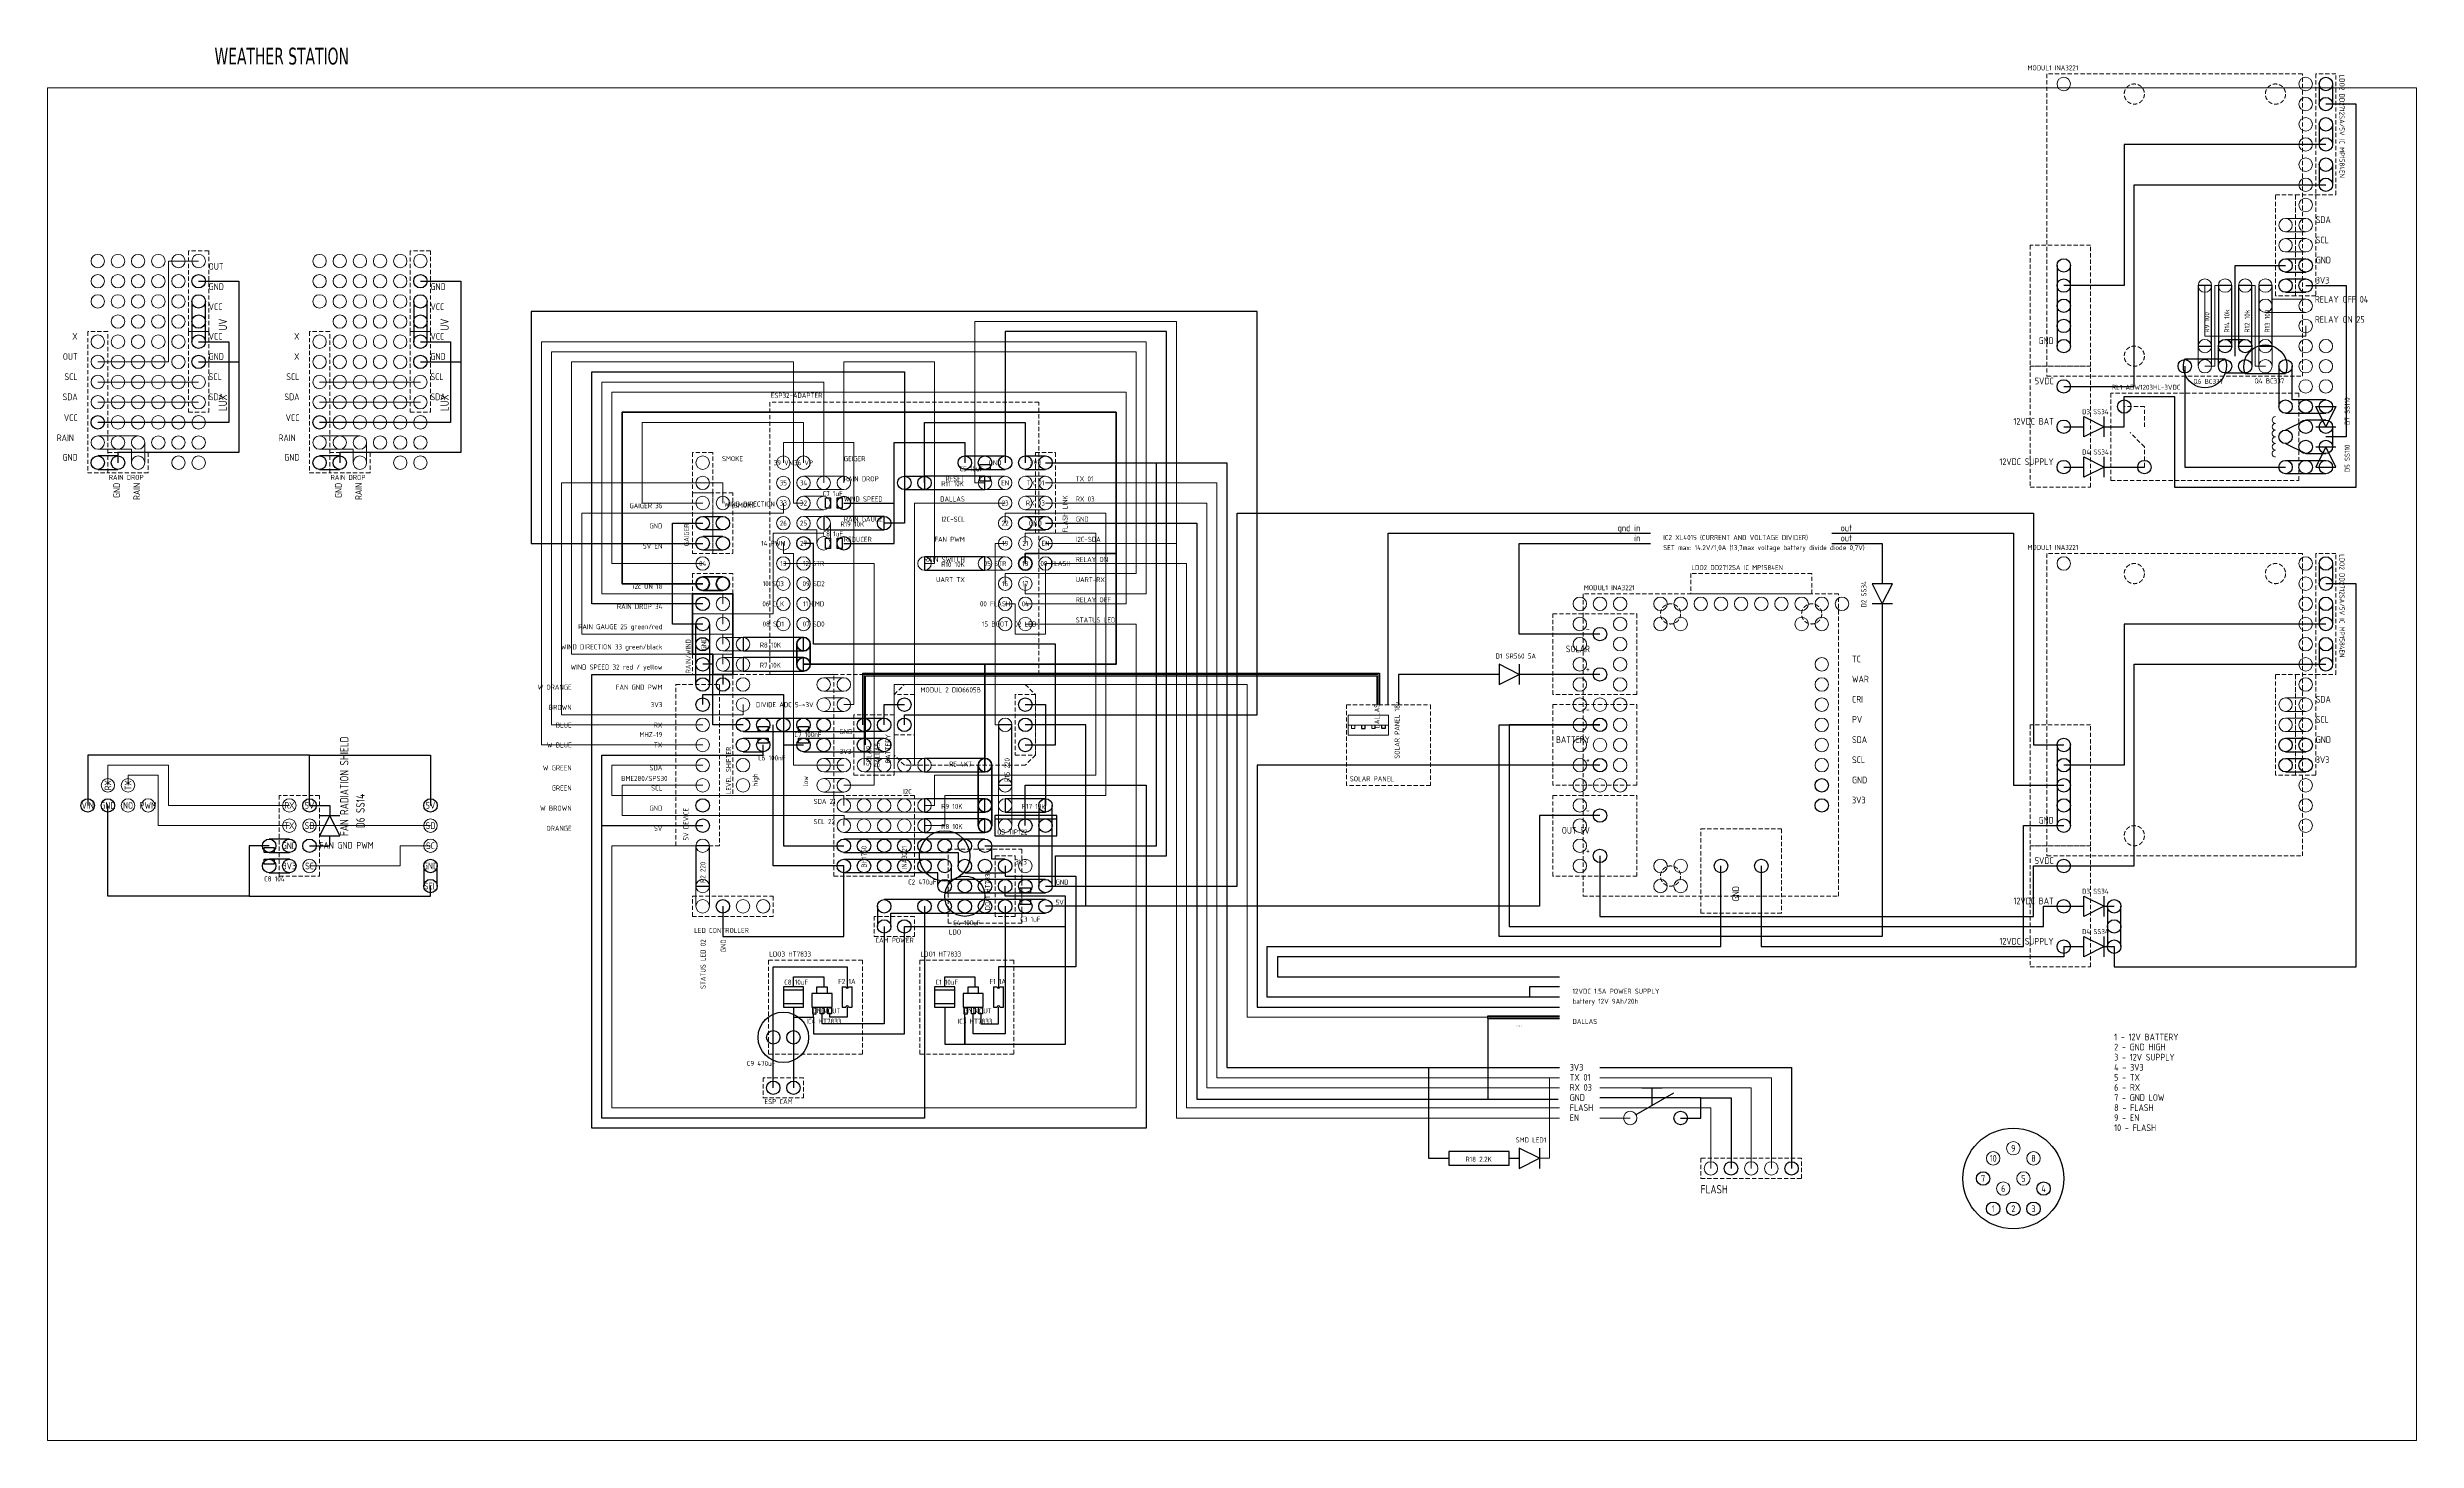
# Model space of a CAD drawing. Header units: millimetres. Extents: x -112500 to 1195770, y -1687628 to -92707.
# Drawn here: x -112500 to 240000, y -300000 to -92707 of the extents above.
import ezdxf
from ezdxf.enums import TextEntityAlignment as Align

# ---------------------------------------------------------------- set-up
doc = ezdxf.new("R2010")
doc.units = ezdxf.units.MM
doc.header["$LTSCALE"] = 10
doc.linetypes.add('HIDDEN', pattern=[9.525, 6.35, -3.175])
doc.layers.get('0').update_dxf_attribs({"color": 247, "lineweight": 13})
for name, color, linetype, lineweight in [('01_Popis', 7, 'Continuous', 13), ('01_Popis-čísla miestností', 210, 'Continuous', 13), ('01_Styk so vzduchom', 12, 'Continuous', 30), ('03_Styk so vzduchom', 1, 'Continuous', 50)]:
    doc.layers.add(name, color=color, linetype=linetype, lineweight=lineweight)
doc.styles.add('Nadpisy', font='tahoma.ttf', dxfattribs={"width": 0.7, "height": 5})
doc.styles.get("Standard").update_dxf_attribs({"font": 'isocp.shx', "width": 0.9, "height": 2.5})

# ---------------------------------------------------------------- blocks, each defined once
blk = doc.blocks.new('A$C47f3da59')
at = {"layer": '01_Styk so vzduchom', "color": 6}
for points in [[(750, 1250), (750, 500), (-750, 500), (-750, 1250)], [(750, -500), (750, -1250), (-750, -1250), (-750, -500)]]:
    blk.add_lwpolyline(points, close=True, dxfattribs=at)
blk = doc.blocks.new('A$Cc3e0512e')
at = {"color": 6, "flags": 128}
blk.add_lwpolyline([(-3000, -1114), (3000, -1114)], dxfattribs=at)
at = {"color": 6}
blk.add_arc((0, 0), 3200, 339.63587, 200.36413, dxfattribs=at)

msp = doc.modelspace()

# ---------------------------------------------------------------- linework, layer by layer
at = {"color": 251, "linetype": 'HIDDEN', "ltscale": 10}
for points in [[(185000, -141650), (223000, -141650), (223000, -96650), (185000, -96650)], [(219000, -129650), (219000, -114650), (222000, -114650), (222000, -129650)], [(222000, -129650), (222000, -114650), (225000, -114650), (225000, -129650)], [(-91500, -135000), (-88500, -135000), (-88500, -123000), (-91500, -123000)], [(-58500, -135000), (-55500, -135000), (-55500, -123000), (-58500, -123000)], [(182500, -140150), (191500, -140150), (191500, -122150), (182500, -122150)], [(-106500, -156000), (-103500, -156000), (-103500, -135000), (-106500, -135000)], [(-91500, -147000), (-88500, -147000), (-88500, -135000), (-91500, -135000)], [(-73500, -156000), (-70500, -156000), (-70500, -135000), (-73500, -135000)], [(-58500, -147000), (-55500, -147000), (-55500, -135000), (-58500, -135000)], [(182500, -158150), (191500, -158150), (191500, -140150), (182500, -140150)], [(194500, -157150), (222500, -157150), (222500, -144150), (194500, -144150)], [(35000, -145500), (-5000, -145500), (-5000, -186000), (35000, -186000)], [(-103500, -156000), (-103500, -153000), (-97500, -153000), (-97500, -156000)], [(-70500, -156000), (-70500, -153000), (-64500, -153000), (-64500, -156000)], [(-13500, -153000), (-16500, -153000), (-16500, -159000), (-13500, -159000)], [(34500, -153000), (37500, -153000), (37500, -165000), (34500, -165000)], [(-13500, -159000), (-16500, -159000), (-16500, -168000), (-13500, -168000)], [(-10500, -159000), (-13500, -159000), (-13500, -168000), (-10500, -168000)], [(185000, -213000), (223000, -213000), (223000, -168000), (185000, -168000)], [(-10500, -171000), (-16500, -171000), (-16500, -174000), (-10500, -174000)], [(-10500, -174000), (-16500, -174000), (-16500, -177000), (-10500, -177000)], [(116000, -219000), (154000, -219000), (154000, -174000), (116000, -174000)], [(-10500, -177000), (-16500, -177000), (-16500, -180000), (-10500, -180000)], [(111500, -177000), (124000, -177000), (124000, -189000), (111500, -189000)], [(-10500, -180000), (-16500, -180000), (-16500, -183000), (-10500, -183000)], [(-10500, -183000), (-16500, -183000), (-16500, -186000), (-10500, -186000)], [(4500, -186000), (-10500, -186000), (-10500, -204000), (4500, -204000)], [(219000, -201000), (219000, -186000), (222000, -186000), (222000, -201000)], [(222000, -201000), (222000, -186000), (225000, -186000), (225000, -201000)], [(-19000, -187500), (-12500, -187500), (-12500, -211500), (-19000, -211500)], [(15000, -187500), (33000, -187500), (34500, -189000), (34500, -198000), (33000, -199500), (15000, -199500), (13500, -198000), (13500, -189000)], [(13500, -195000), (16500, -195000), (16500, -189000), (13500, -189000)], [(31500, -198000), (34500, -198000), (34500, -189000), (31500, -189000)], [(7500, -201000), (10500, -201000), (10500, -192000), (7500, -192000)], [(10500, -201000), (13500, -201000), (13500, -192000), (10500, -192000)], [(80792, -190550), (93292, -190550), (93292, -202550), (80792, -202550)], [(111500, -190500), (124000, -190500), (124000, -202500), (111500, -202500)], [(182500, -211500), (191500, -211500), (191500, -193500), (182500, -193500)], [(-78000, -204000), (-78000, -216000), (-72000, -216000), (-72000, -204000)], [(16500, -204000), (4500, -204000), (4500, -216000), (16500, -216000)], [(111500, -204000), (124000, -204000), (124000, -216000), (111500, -216000)], [(133500, -221500), (133500, -209000), (145500, -209000), (145500, -221500)], [(182500, -229500), (191500, -229500), (191500, -211500), (182500, -211500)], [(21500, -212000), (32500, -212000), (32500, -223000), (21500, -223000)], [(28500, -213000), (31500, -213000), (31500, -222000), (28500, -222000)], [(-4500, -219000), (-4500, -222000), (-16500, -222000), (-16500, -219000)], [(16500, -222000), (10500, -222000), (10500, -225000), (16500, -225000)], [(-5203, -228501), (8797, -228501), (8797, -242501), (-5203, -242501)], [(17297, -228501), (31297, -228501), (31297, -242501), (17297, -242501)], [(0, -246000), (-6000, -246000), (-6000, -249000), (0, -249000)], [(148500, -258000), (133500, -258000), (133500, -261000), (148500, -261000)]]:
    msp.add_lwpolyline(points, close=True, dxfattribs=at)
for points in [[(228000, -96650), (225000, -96650), (225000, -114650), (228000, -114650), (228000, -96650)], [(199500, -149150), (199500, -146150), (196500, -146150)], [(199500, -155150), (199500, -152150), (197379, -150029)], [(228000, -168000), (225000, -168000), (225000, -186000), (228000, -186000), (228000, -168000)], [(132000, -171000), (132000, -174000), (150000, -174000), (150000, -171000), (132000, -171000)]]:
    msp.add_lwpolyline(points, dxfattribs=at)
at = {"color": 91, "flags": 128}
for points in [[(220500, -118150), (223500, -118150)], [(220500, -120150), (223500, -120150)], [(-105000, -145500), (-90000, -145500)], [(-72000, -145500), (-57000, -145500)], [(33000, -166500), (33000, -165000), (43500, -165000), (43500, -201000), (19500, -201000), (19500, -205500), (18000, -205500)], [(220500, -189500), (223500, -189500)], [(220500, -191500), (223500, -191500)], [(-15000, -199500), (-28500, -199500), (-28500, -204000), (6000, -204000), (6000, -205500)], [(6000, -204500), (18000, -204500)], [(6000, -206500), (18000, -206500)], [(-73500, -208500), (-55500, -208500)]]:
    msp.add_lwpolyline(points, dxfattribs=at)
at = {"color": 84, "flags": 128}
for points in [[(220500, -121150), (223500, -121150)], [(220500, -123150), (223500, -123150)], [(-105000, -142500), (-90000, -142500)], [(-72000, -142500), (-57000, -142500)], [(-15000, -160500), (-24000, -160500), (-24000, -148500), (0, -148500), (0, -154500)], [(30000, -163500), (30000, -162000), (45000, -162000), (45000, -204000), (21000, -204000), (21000, -208500), (18000, -208500)], [(220500, -192500), (223500, -192500)], [(220500, -194500), (223500, -194500)], [(6000, -208500), (6068, -207002), (-27000, -207000), (-27000, -202500), (-15000, -202500)], [(6000, -207500), (18000, -207500)], [(-73500, -214500), (-60000, -214500), (-60000, -211500), (-55500, -211500)], [(6000, -209500), (18000, -209500)]]:
    msp.add_lwpolyline(points, dxfattribs=at)
at = {"color": 151, "flags": 128}
msp.add_lwpolyline([(-90000, -124500), (-94500, -124500), (-94500, -139500), (-105000, -139500)], dxfattribs=at)
at = {"color": 175, "flags": 128}
for points in [[(214500, -128150), (216000, -128150), (216000, -140150), (217500, -140150)], [(216500, -128150), (216500, -131150)], [(223500, -130150), (218500, -130150), (218500, -128150)], [(217500, -132150), (223500, -132150)], [(216500, -140150), (216500, -137150)], [(218500, -137150), (218500, -140150)], [(33000, -175500), (48000, -175500), (48000, -144000), (-28500, -144000), (-28500, -169500), (-15000, -169500)], [(3000, -186500), (6000, -186500)], [(3000, -188500), (6000, -188500)]]:
    msp.add_lwpolyline(points, dxfattribs=at)
at = {"color": 9, "flags": 128}
for points in [[(27000, -157500), (25500, -157500), (25500, -133500), (55500, -133500), (55500, -166500), (36000, -166500)], [(30000, -156500), (27000, -156500)], [(27000, -158500), (30000, -158500)], [(55500, -166500), (55500, -252000), (112500, -252000)], [(118500, -252000), (123000, -252000)]]:
    msp.add_lwpolyline(points, dxfattribs=at)
at = {"color": 140, "flags": 128}
for points in [[(33000, -172500), (33000, -174000), (51000, -174000), (51000, -136500), (-39000, -136500), (-39000, -196500), (-15000, -196500)], [(-3000, -166500), (-3000, -168000), (-1500, -168000), (-1500, -199500), (6000, -199500)], [(3000, -198500), (6000, -198500)], [(3000, -200500), (6000, -200500)], [(-76500, -208500), (-96000, -208500), (-96000, -201000), (-100500, -201000), (-100500, -202500)]]:
    msp.add_lwpolyline(points, dxfattribs=at)
at = {"color": 152, "flags": 128}
for points in [[(30000, -172500), (30000, -171000), (49500, -171000), (49500, -138000), (-37500, -138000), (-37500, -193500), (-15000, -193500)], [(-3000, -169500), (10500, -169500), (10500, -202500), (6000, -202500)], [(-76500, -205500), (-94500, -205500), (-94500, -199500), (-103500, -199500), (-103500, -202500)], [(3000, -201500), (6000, -201500)], [(3000, -203500), (6000, -203500)]]:
    msp.add_lwpolyline(points, dxfattribs=at)
at = {"color": 11, "flags": 128}
for points in [[(0, -160500), (-1500, -160500), (-1500, -139500), (-34500, -139500), (-34500, -183000), (-12000, -183000), (-12000, -184500)], [(0, -159500), (3000, -159500)], [(0, -161500), (3000, -161500)], [(-12000, -183500), (-9000, -183500)], [(-12000, -185500), (-9000, -185500)]]:
    msp.add_lwpolyline(points, dxfattribs=at)
at = {"color": 23, "flags": 128}
for points in [[(6000, -157500), (6000, -139500), (19500, -139500), (19500, -169500), (18000, -169500)], [(3000, -157500), (3000, -142500), (-30000, -142500), (-30000, -174000), (-12000, -174000), (-12000, -175500)], [(-99000, -150500), (-105000, -150500)], [(-98000, -154500), (-98000, -151500)], [(-66000, -150500), (-72000, -150500)], [(-65000, -154500), (-65000, -151500)], [(-105000, -152500), (-100000, -152500), (-100000, -154500)], [(-72000, -152500), (-67000, -152500), (-67000, -154500)], [(0, -156500), (6000, -156500)], [(6000, -158500), (0, -158500)]]:
    msp.add_lwpolyline(points, dxfattribs=at)
at = {"color": 132, "flags": 128}
for points in [[(6000, -190500), (7500, -190500), (7500, -151500), (-3000, -151500), (-3000, -154500)], [(-12000, -160500), (-12000, -157500), (-36000, -157500), (-36000, -192000), (-9000, -192000), (-9000, -190500)], [(3000, -189500), (6000, -189500)], [(3000, -191500), (6000, -191500)]]:
    msp.add_lwpolyline(points, dxfattribs=at)
at = {"color": 30, "flags": 128}
for points in [[(33000, -156500), (36000, -156500)], [(33000, -158500), (36000, -158500)], [(36000, -157500), (61500, -157500), (61500, -246000), (112500, -246000)], [(109500, -258000), (111000, -258000), (111000, -246000)], [(118500, -246000), (144000, -246000), (144000, -259500)]]:
    msp.add_lwpolyline(points, dxfattribs=at)
at = {"color": 34, "flags": 128}
for points in [[(-3000, -160500), (-3000, -162000), (-33000, -162000), (-33000, -180000), (-12000, -180000), (-12000, -181500)], [(-12000, -180500), (-9000, -180500)], [(-12000, -182500), (-9000, -182500)]]:
    msp.add_lwpolyline(points, dxfattribs=at)
at = {"color": 31, "flags": 128}
for points in [[(30000, -160500), (16500, -160500), (16500, -199500)], [(9000, -199500), (9000, -186000), (85500, -186000), (85500, -190500)], [(13500, -199500), (13500, -187500), (66000, -187500), (66000, -237000), (112500, -237000)], [(84542, -193550), (84542, -194050), (85042, -194050), (85042, -193550)], [(18000, -198500), (9000, -198500)], [(18000, -200500), (9000, -200500)]]:
    msp.add_lwpolyline(points, dxfattribs=at)
at = {"color": 40, "flags": 128}
for points in [[(33000, -159500), (36000, -159500)], [(33000, -161500), (36000, -161500)], [(36000, -160500), (60000, -160500), (60000, -247500), (112500, -247500)], [(118500, -247500), (141000, -247500), (141000, -259500)]]:
    msp.add_lwpolyline(points, dxfattribs=at)
at = {"color": 35, "flags": 128}
for points in [[(-12000, -178500), (-12000, -177000), (-4500, -177000), (-4500, -165000), (3000, -165000)], [(0, -162500), (3000, -162500)], [(0, -164500), (2000, -164500), (2000, -166500)], [(4000, -166500), (4000, -163500)]]:
    msp.add_lwpolyline(points, dxfattribs=at)
at = {"color": 32, "flags": 128}
for points in [[(30000, -168500), (27000, -168500)], [(27000, -170500), (30000, -170500)]]:
    msp.add_lwpolyline(points, dxfattribs=at)
at = {"color": 120, "flags": 128}
for points in [[(30000, -166500), (28500, -166500), (28500, -193500), (30000, -193500)], [(29000, -202500), (29000, -208500)], [(31000, -208500), (31000, -202500)]]:
    msp.add_lwpolyline(points, dxfattribs=at)
at = {"color": 197, "flags": 128}
for points in [[(30000, -175500), (31500, -175500), (31500, -180000), (36000, -180000), (36000, -169500), (57000, -169500), (57000, -250500), (112500, -250500)], [(33000, -178500), (49500, -178500), (49500, -250500), (-28500, -250500), (-28500, -211500), (-15000, -211500)], [(-16000, -217500), (-16000, -220500)], [(-14000, -217500), (-14000, -220500)], [(118500, -250500), (135000, -250500), (135000, -259500)]]:
    msp.add_lwpolyline(points, dxfattribs=at)
at = {"flags": 128}
for points in [[(81042, -195050), (87042, -195050), (87042, -192050), (81042, -192050), (81042, -195050)], [(82042, -193550), (82042, -194050), (81542, -194050), (81542, -193550)]]:
    msp.add_lwpolyline(points, dxfattribs=at)
msp.add_lwpolyline([(87042, -192050), (81042, -192050), (81042, -193550), (87042, -193550)], close=True)
for centre in [(187500, -98150), (223500, -98150), (226500, -98150), (223500, -101150), (226500, -101150), (223500, -104150), (226500, -104150), (223500, -107150), (223500, -110150), (226500, -107150), (226500, -110150), (223500, -113150), (226500, -113150), (223500, -116150), (223500, -116150), (223500, -119150), (223500, -122150), (-105000, -124500), (-105000, -127500), (-102000, -124500), (-102000, -127500), (-99000, -124500), (-99000, -127500), (-96000, -124500), (-96000, -127500), (-93000, -124500), (-93000, -127500), (-72000, -124500), (-72000, -127500), (-69000, -124500), (-69000, -127500), (-66000, -124500), (-66000, -127500), (-63000, -124500), (-63000, -127500), (-60000, -124500), (-60000, -127500), (223500, -125150), (-105000, -130500), (-102000, -130500), (-99000, -130500), (-96000, -130500), (-93000, -130500), (-72000, -130500), (-69000, -130500), (-66000, -130500), (-63000, -130500), (-60000, -130500), (223500, -128150), (-102000, -133500), (-99000, -133500), (-96000, -133500), (-93000, -133500), (-69000, -133500), (-66000, -133500), (-63000, -133500), (-60000, -133500), (-102000, -136500), (-99000, -136500), (-96000, -136500), (-93000, -136500), (-69000, -136500), (-66000, -136500), (-63000, -136500), (-60000, -136500), (223500, -137150), (226500, -137150), (-102000, -139500), (-99000, -139500), (-96000, -139500), (-93000, -139500), (-69000, -139500), (-66000, -139500), (-63000, -139500), (-60000, -139500), (223500, -140150), (226500, -140150), (-102000, -142500), (-102000, -145500), (-99000, -142500), (-99000, -145500), (-96000, -142500), (-96000, -145500), (-93000, -142500), (-93000, -145500), (-69000, -142500), (-69000, -145500), (-66000, -142500), (-66000, -145500), (-63000, -142500), (-63000, -145500), (-60000, -142500), (-60000, -145500), (223500, -143150), (226500, -143150), (-102000, -148500), (-99000, -148500), (-96000, -148500), (-93000, -148500), (-90000, -148500), (-69000, -148500), (-66000, -148500), (-63000, -148500), (-60000, -148500), (-57000, -148500), (-96000, -151500), (-93000, -151500), (-90000, -151500), (-63000, -151500), (-60000, -151500), (-57000, -151500), (-93000, -154500), (-90000, -154500), (-60000, -154500), (-57000, -154500), (-15000, -154500), (-15000, -157500), (187500, -169500), (223500, -169500), (226500, -169500), (223500, -172500), (226500, -172500), (115500, -175500), (118500, -175500), (121500, -175500), (127500, -175500), (130500, -175500), (133500, -175500), (136500, -175500), (139500, -175500), (142500, -175500), (145500, -175500), (148500, -175500), (151500, -175500), (154500, -175500), (223500, -175500), (226500, -175500), (115500, -178500), (121500, -178500), (127500, -178500), (130500, -178500), (148500, -178500), (151500, -178500), (223500, -178500), (226500, -178500), (115500, -181500), (121500, -181500), (223500, -181500), (226500, -181500), (115500, -184500), (115500, -187500), (121500, -184500), (121500, -187500), (223500, -184500), (223500, -187500), (223500, -187500), (226500, -184500), (115500, -190500), (118500, -190500), (121500, -190500), (223500, -190500), (115500, -193500), (121500, -193500), (223500, -193500), (115500, -196500), (118500, -196500), (121500, -196500), (223500, -196500), (115500, -199500), (121500, -199500), (223500, -199500), (115500, -202500), (118500, -202500), (121500, -202500), (-100500, -205500), (115500, -205500), (115500, -208500), (223500, -208500), (115500, -211500), (30000, -214500), (33000, -214500), (115500, -214500), (127500, -214500), (130500, -214500), (136500, -214500), (142500, -214500), (127500, -217500), (130500, -217500), (-9000, -220500), (-6000, -220500)]:
    msp.add_circle(centre, 1000)
at = {"color": 251, "linetype": 'HIDDEN', "ltscale": 10}
for centre in [(198000, -99650), (219000, -99650), (198000, -138650), (198000, -171000), (219000, -171000), (129000, -177000), (150000, -177000), (198000, -210000), (129000, -216000)]:
    msp.add_circle(centre, 1500, dxfattribs=at)
at = {"color": 91}
for centre in [(220500, -119150), (223500, -119150), (-105000, -145500), (-90000, -145500), (-72000, -145500), (-57000, -145500), (33000, -166500), (220500, -190500), (223500, -190500), (151500, -196500), (-15000, -199500), (-73500, -208500), (-55500, -208500), (6000, -205500), (9000, -205500), (12000, -205500), (15000, -205500), (18000, -205500)]:
    msp.add_circle(centre, 1000, dxfattribs=at)
at = {"color": 84}
for centre in [(220500, -122150), (223500, -122150), (-105000, -142500), (-90000, -142500), (-72000, -142500), (-57000, -142500), (0, -154500), (-15000, -160500), (30000, -163500), (220500, -193500), (223500, -193500), (151500, -199500), (-15000, -202500), (6000, -208500), (9000, -208500), (12000, -208500), (15000, -208500), (18000, -208500), (-55500, -211500), (-73500, -214500)]:
    msp.add_circle(centre, 1000, dxfattribs=at)
at = {"color": 151}
for centre in [(-90000, -124500), (-105000, -139500), (-3000, -157500)]:
    msp.add_circle(centre, 1000, dxfattribs=at)
at = {"color": 175}
for centre in [(-57000, -124500), (214500, -128150), (217500, -128150), (217500, -131150), (223500, -131150), (-105000, -136500), (-72000, -136500), (217500, -137150), (-72000, -139500), (217500, -140150), (-15000, -169500), (33000, -175500), (-9000, -187500), (3000, -187500), (6000, -187500), (223500, -202500)]:
    msp.add_circle(centre, 1000, dxfattribs=at)
at = {"color": 23}
for centre in [(-105000, -151500), (-102000, -151500), (-99000, -151500), (-72000, -151500), (-69000, -151500), (-66000, -151500), (-99000, -154500), (-66000, -154500), (0, -157500), (3000, -157500), (6000, -157500), (18000, -169500), (-12000, -175500)]:
    msp.add_circle(centre, 1000, dxfattribs=at)
at = {"color": 132}
for centre in [(-3000, -154500), (-12000, -160500), (-9000, -190500), (3000, -190500), (6000, -190500)]:
    msp.add_circle(centre, 1000, dxfattribs=at)
at = {"color": 9}
for centre in [(27000, -157500), (30000, -157500), (36000, -166500), (123000, -252000), (180000, -256500)]:
    msp.add_circle(centre, 1000, dxfattribs=at)
at = {"color": 30}
for centre in [(33000, -157500), (36000, -157500), (144000, -259500), (181500, -261000)]:
    msp.add_circle(centre, 1000, dxfattribs=at)
at = {"color": 34}
for centre in [(-3000, -160500), (-12000, -181500), (-9000, -181500)]:
    msp.add_circle(centre, 1000, dxfattribs=at)
at = {"color": 11}
for centre in [(0, -160500), (3000, -160500), (-12000, -184500), (-9000, -184500)]:
    msp.add_circle(centre, 1000, dxfattribs=at)
at = {"color": 31}
for centre in [(30000, -160500), (9000, -199500), (12000, -199500), (15000, -199500), (18000, -199500), (177000, -258000)]:
    msp.add_circle(centre, 1000, dxfattribs=at)
at = {"color": 40}
for centre in [(33000, -160500), (36000, -160500), (141000, -259500), (178500, -262500)]:
    msp.add_circle(centre, 1000, dxfattribs=at)
at = {"color": 135}
msp.add_circle((-3000, -163500), 1000, dxfattribs=at)
at = {"color": 140}
for centre in [(-3000, -166500), (33000, -172500), (-15000, -196500), (-9000, -199500), (3000, -199500), (6000, -199500), (-100500, -202500), (-76500, -208500)]:
    msp.add_circle(centre, 1000, dxfattribs=at)
at = {"color": 35}
for centre in [(0, -163500), (3000, -163500), (3000, -166500), (-12000, -178500)]:
    msp.add_circle(centre, 1000, dxfattribs=at)
at = {"color": 120}
for centre in [(30000, -166500), (30000, -193500), (30000, -202500), (30000, -205500), (30000, -208500)]:
    msp.add_circle(centre, 1000, dxfattribs=at)
at = {"color": 152}
for centre in [(-3000, -169500), (30000, -172500), (-15000, -193500), (-103500, -202500), (-9000, -202500), (3000, -202500), (6000, -202500), (-97500, -205500), (-76500, -205500)]:
    msp.add_circle(centre, 1000, dxfattribs=at)
at = {"color": 197}
for centre in [(0, -169500), (36000, -169500), (-3000, -172500), (0, -172500), (-3000, -175500), (0, -175500), (30000, -175500), (-3000, -178500), (0, -178500), (30000, -178500), (33000, -178500), (-15000, -211500), (-15000, -217500), (-15000, -220500), (183000, -258000), (135000, -259500)]:
    msp.add_circle(centre, 1000, dxfattribs=at)
at = {"color": 32}
for centre in [(27000, -169500), (30000, -169500)]:
    msp.add_circle(centre, 1000, dxfattribs=at)
for centre, start, end in [((219000, -148150), 90, 270), ((218997, -150150), 89.66714, 270.33286), ((219000, -149150), 90, 270), ((219000, -151150), 90, 270), ((218997, -153150), 89.66714, 270.33286), ((219000, -152150), 90, 270)]:
    msp.add_arc(centre, 500, start, end)
at = {"layer": '01_Popis', "color": 211, "flags": 128}
for points in [[(211500, -128150), (210000, -128150), (210000, -140150), (208500, -140150)], [(208500, -128150), (208500, -135650), (223500, -135650), (223500, -134150), (223500, -134150)], [(207500, -140150), (207500, -137110)], [(209500, -140150), (209500, -137110)]]:
    msp.add_lwpolyline(points, dxfattribs=at)
at = {"layer": '01_Popis', "color": 230, "lineweight": 35, "flags": 128}
for points in [[(33000, -169500), (33000, -168000), (46500, -168000), (46500, -147000), (-27000, -147000), (-27000, -172500), (-15000, -172500)], [(46500, -168000), (46500, -184500), (27000, -184500)], [(-12000, -171500), (-15000, -171500)], [(-15000, -173500), (-12000, -173500)], [(-1000, -181500), (-1000, -184500)], [(1000, -184500), (1000, -181500)], [(27000, -199500), (27000, -184500), (0, -184500)], [(26000, -199500), (26000, -208500)], [(28000, -208500), (28000, -199500)]]:
    msp.add_lwpolyline(points, dxfattribs=at)
at = {"layer": '01_Popis', "color": 211}
for centre in [(208500, -128150), (211500, -128150), (223500, -134150), (208500, -137150), (208500, -140150), (223500, -205500)]:
    msp.add_circle(centre, 1000, dxfattribs=at)
at = {"layer": '01_Popis', "color": 230, "lineweight": 35}
for centre in [(33000, -169500), (-15000, -172500), (-12000, -172500), (0, -181500), (0, -184500), (27000, -199500), (27000, -205500), (27000, -208500)]:
    msp.add_circle(centre, 1000, dxfattribs=at)
at = {"layer": '01_Popis', "color": 210}
for centre in [(151500, -184500), (151500, -187500), (151500, -190500), (151500, -193500)]:
    msp.add_circle(centre, 1000, dxfattribs=at)
at = {"layer": '01_Popis-čísla miestností'}
msp.add_lwpolyline([(-112500, -98713), (240000, -98713), (240000, -300000), (-112500, -300000)], close=True, dxfattribs=at)
at = {"layer": '01_Styk so vzduchom', "color": 34, "flags": 128}
for points in [[(225500, -98150), (225500, -101150)], [(227500, -98150), (227500, -101150)], [(196500, -146150), (196500, -144650), (204000, -144650), (204000, -158150), (231000, -158150), (231000, -101150), (226500, -101150)], [(193500, -149150), (196500, -149150), (196500, -146150)], [(187500, -149150), (190500, -149150)], [(153000, -166500), (160500, -166500), (160500, -172500)], [(195000, -226500), (195000, -229500), (231000, -229500), (231000, -172500), (226500, -172500)], [(225500, -169500), (225500, -172500)], [(227500, -169500), (227500, -172500)], [(160500, -175500), (160500, -225000), (103500, -225000), (103500, -193500), (118500, -193500)], [(118500, -193500), (105000, -193500), (105000, -223500), (184500, -223500), (184500, -220500), (187500, -220500)], [(118500, -199500), (67500, -199500), (67500, -235500), (112500, -235500)], [(187500, -220500), (190500, -220500)], [(193500, -220500), (195000, -220500)], [(194000, -220500), (194000, -226500)], [(196000, -226500), (196000, -220500)], [(12000, -223500), (12002, -238000), (2750, -238000), (2750, -236500)], [(193500, -226500), (195000, -226500)]]:
    msp.add_lwpolyline(points, dxfattribs=at)
at = {"layer": '01_Styk so vzduchom', "color": 251, "flags": 128}
for points in [[(225500, -104150), (225500, -107150)], [(227500, -104150), (227500, -107150)], [(226500, -107150), (196500, -107150), (196500, -128150), (187500, -128150)], [(186500, -125150), (186500, -137150)], [(188500, -137150), (188500, -125150)], [(213000, -138650), (213000, -125150), (220500, -125150)], [(220500, -124150), (223500, -124150)], [(220500, -126150), (223500, -126150)], [(-90000, -127500), (-84000, -127500), (-84000, -153000), (-102000, -153000), (-102000, -154500)], [(-57000, -127500), (-51000, -127500), (-51000, -153000), (-69000, -153000), (-69000, -154500)], [(36000, -217500), (36000, -217500), (37500, -217500), (37500, -213000), (54000, -213000), (54000, -135000), (30000, -135000), (30000, -154500)], [(210500, -140150), (210500, -137150)], [(211500, -136150), (214500, -136150)], [(215500, -137150), (215500, -140150)], [(-90000, -139500), (-84000, -139500)], [(-57000, -139500), (-51000, -139500)], [(205500, -140150), (205500, -155150), (220500, -155150)], [(219500, -140150), (219500, -146150)], [(226500, -145150), (221500, -145150), (221500, -140150)], [(211500, -141150), (214500, -141150)], [(220500, -147150), (226500, -147150)], [(6000, -160500), (13500, -160500), (13500, -151500), (24000, -151500), (24000, -154500)], [(-102000, -153500), (-105000, -153500)], [(-69000, -153500), (-72000, -153500)], [(24000, -153500), (30000, -153500)], [(220500, -154150), (226500, -154150)], [(-105000, -155500), (-102000, -155500)], [(-72000, -155500), (-69000, -155500)], [(24000, -155500), (30000, -155500)], [(226500, -156150), (220500, -156150)], [(6000, -166500), (13500, -166500), (13500, -160500)], [(36000, -217500), (64500, -217500), (64500, -162000), (183000, -162000), (183000, -196500), (187500, -196500)], [(-15000, -178500), (-19500, -178500), (-19500, -163500), (-15000, -163500)], [(-15000, -162500), (-12000, -162500)], [(-12000, -164500), (-15000, -164500)], [(33000, -162500), (36000, -162500)], [(33000, -164500), (36000, -164500)], [(36000, -163500), (58500, -163500), (58500, -249200), (112300, -249200)], [(87000, -190500), (87000, -165000), (126000, -165000)], [(153000, -165000), (180000, -165000), (180000, -202500), (187500, -202500)], [(225500, -175500), (225500, -178500)], [(227500, -175500), (227500, -178500)], [(-16000, -187500), (-16000, -178500)], [(-14000, -178500), (-14000, -187500)], [(226500, -178500), (196500, -178500), (196500, -199500), (187500, -199500)], [(-9000, -193500), (-13500, -193500), (-13500, -184500), (-15000, -184500)], [(8800, -193500), (8800, -185800), (85700, -185800), (85700, -190500)], [(-9000, -192500), (12000, -192500)], [(6000, -214500), (-4500, -214500), (-4500, -193500)], [(12000, -193500), (12000, -190500), (15000, -190500)], [(33000, -190500), (36000, -190500), (36000, -205500)], [(83042, -193550), (83042, -194050), (83542, -194050), (83542, -193550)], [(-9000, -194500), (9000, -194500)], [(12000, -194500), (9000, -194500)], [(186500, -196500), (186500, -208500)], [(188500, -208500), (188500, -196500)], [(220500, -195500), (223500, -195500)], [(220500, -197500), (223500, -197500)], [(-82500, -219000), (-103500, -219000), (-103500, -205500)], [(35000, -205500), (35000, -217500)], [(37000, -217500), (37000, -205500)], [(-79500, -211500), (-82500, -211500), (-82500, -219000), (-55500, -219000), (-55500, -217500)], [(-76500, -210500), (-79500, -210500)], [(142500, -214500), (142500, -226500), (181500, -226500), (181500, -208500), (187500, -208500)], [(-79500, -212500), (-76500, -212500)], [(-56500, -214500), (-56500, -217500)], [(-54500, -217500), (-54500, -214500)], [(-12000, -220500), (-12000, -225000), (6000, -225000), (6000, -214500)], [(6000, -213500), (21000, -213500)], [(22000, -216500), (22000, -214500)], [(112500, -234000), (69000, -234000), (69000, -226500), (136500, -226500), (136500, -214500)], [(20000, -217500), (20000, -215500), (6000, -215500)], [(21000, -218500), (36000, -218500)], [(36000, -216500), (22000, -216500)], [(24000, -237000), (24000, -241000), (39000, -241000), (39000, -219000), (30000, -219000), (30000, -217500)], [(15000, -223500), (15000, -223500), (39000, -223500)], [(112500, -232500), (108000, -232500), (108000, -234000)], [(-1500, -235500), (-1500, -237000), (1500, -237000), (1500, -236500)], [(21000, -235500), (21000, -241000), (24000, -241000), (24000, -236500)], [(-1500, -237000), (-1500, -247500)], [(101800, -237200), (101800, -249200)], [(101800, -237200), (112500, -237200)], [(130500, -252000), (133500, -252000), (133500, -249000), (118500, -249000)], [(133500, -249000), (138000, -249000), (138000, -259500)]]:
    msp.add_lwpolyline(points, dxfattribs=at)
at = {"layer": '01_Styk so vzduchom', "color": 30, "flags": 128}
for points in [[(225500, -110150), (225500, -113150)], [(227500, -110150), (227500, -113150)], [(187500, -143150), (198000, -143150), (198000, -113150), (226500, -113150)], [(225500, -181500), (225500, -184500)], [(227500, -181500), (227500, -184500)], [(187500, -214500), (198000, -214500), (198000, -184500), (226500, -184500)], [(42000, -220500), (42000, -193500), (33000, -193500)], [(-30000, -208500), (-30000, -198000), (-6000, -198000), (-6000, -196500)], [(-9000, -195500), (-6000, -195500)], [(-73500, -198000), (-106500, -198000), (-106500, -205500)], [(-73500, -205500), (-73500, -198000), (-55500, -198000), (-55500, -205500)], [(-9000, -197500), (-6000, -197500)], [(-73500, -205500), (-70500, -205500), (-70500, -207000)], [(118500, -207000), (109500, -207000), (109500, -220500), (36000, -220500)], [(18000, -220500), (18000, -252000), (-30000, -252000), (-30000, -208500), (-15000, -208500)], [(118500, -213000), (118500, -222000), (183000, -222000), (183000, -214500), (187500, -214500)], [(11000, -220500), (11000, -223500)], [(24000, -219500), (12000, -219500)], [(13000, -223500), (13000, -221500), (24000, -221500)], [(36000, -219500), (24000, -219500)], [(24000, -221500), (36000, -221500)], [(30000, -220500), (30002, -239500), (25250, -239500), (25250, -236500)], [(-1500, -232500), (-1500, -231000), (3000, -231000), (3000, -232500)], [(21000, -232500), (21000, -231000), (25500, -231000), (25500, -232500)]]:
    msp.add_lwpolyline(points, dxfattribs=at)
at = {"layer": '01_Styk so vzduchom', "color": 6}
for points in [[(207500, -137150), (209500, -137150), (209500, -128150), (207500, -128150)], [(210500, -137150), (212500, -137150), (212500, -128150), (210500, -128150)], [(213500, -137150), (215500, -137150), (215500, -128150), (213500, -128150)], [(216500, -137150), (218500, -137150), (218500, -128150), (216500, -128150)], [(18000, -156500), (18000, -158500), (27000, -158500), (27000, -156500)], [(3000, -162500), (3000, -164500), (12000, -164500), (12000, -162500)], [(18000, -168500), (18000, -170500), (27000, -170500), (27000, -168500)], [(-9000, -180500), (-9000, -182500), (0, -182500), (0, -180500)], [(-9000, -183500), (-9000, -185500), (0, -185500), (0, -183500)], [(29000, -202500), (31000, -202500), (31000, -193500), (29000, -193500)], [(27000, -200500), (27000, -198500), (18000, -198500), (18000, -200500)], [(18000, -204500), (18000, -206500), (27000, -206500), (27000, -204500)], [(18000, -207500), (18000, -209500), (27000, -209500), (27000, -207500)], [(28479, -210021), (37675, -210021), (37675, -207000), (28479, -207000)], [(30000, -204500), (30000, -206500), (36000, -206500), (36000, -204500)], [(-16000, -217500), (-14000, -217500), (-14000, -211500), (-16000, -211500)], [(96000, -257000), (96000, -259000), (105000, -259000), (105000, -257000)]]:
    msp.add_lwpolyline(points, close=True, dxfattribs=at)
at = {"layer": '01_Styk so vzduchom', "color": 1, "flags": 128}
for points in [[(220500, -127150), (223500, -127150)], [(220500, -129150), (223500, -129150)], [(223500, -128150), (229500, -128150), (229500, -150650), (226500, -150650)], [(-91000, -130500), (-91000, -136500)], [(-89000, -136500), (-89000, -130500)], [(-58000, -130500), (-58000, -136500)], [(-56000, -136500), (-56000, -130500)], [(-90000, -136500), (-90000, -136500), (-85500, -136500), (-85500, -148500), (-105000, -148500)], [(-57000, -136500), (-57000, -136500), (-52500, -136500), (-52500, -148500), (-72000, -148500)], [(-15000, -175500), (-31500, -175500), (-31500, -141000), (15000, -141000), (15000, -157500)], [(18000, -157500), (18000, -148500), (33000, -148500), (33000, -154500)], [(226500, -148150), (223500, -148150), (220500, -149650)], [(227500, -149150), (227500, -152150)], [(27000, -211500), (52500, -211500), (52500, -154500)], [(33000, -153500), (36000, -153500)], [(36000, -154500), (63000, -154500), (63000, -244500), (112500, -244500)], [(220500, -151650), (223500, -153150), (226500, -153150)], [(15000, -157500), (15000, -163500), (12000, -163500)], [(15000, -156500), (18000, -156500)], [(15000, -158500), (18000, -158500)], [(33000, -155500), (36000, -155500)], [(9200, -196500), (9200, -186200), (85300, -186200), (85300, -190500)], [(-15000, -190500), (-15000, -189000), (-3000, -189000)], [(-3000, -189000), (-3000, -196500), (0, -196500)], [(86542, -193550), (86542, -194050), (86042, -194050), (86042, -193550)], [(-3000, -196500), (-3000, -211500), (6000, -211500)], [(0, -195500), (12000, -195500)], [(0, -197500), (12000, -197500)], [(220500, -198500), (223500, -198500)], [(220500, -200500), (223500, -200500)], [(27000, -210500), (6000, -210500)], [(30000, -213500), (28000, -213500), (28000, -211500)], [(-76500, -213500), (-79500, -213500)], [(6000, -212500), (23000, -212500), (23000, -214500)], [(30000, -214500), (30000, -216000), (40500, -216000), (40500, -229500), (29000, -229500), (29000, -232700)], [(-79500, -215500), (-76500, -215500)], [(-4500, -247500), (-4500, -229500), (6500, -229500), (6500, -232700)], [(6500, -235500), (6500, -237000), (3875, -237000)], [(101800, -237200), (101800, -236800), (112500, -236800)], [(93000, -244500), (93000, -258000), (96000, -258000)], [(118500, -244500), (147000, -244500), (147000, -259500)], [(105000, -258000), (106500, -258000)]]:
    msp.add_lwpolyline(points, dxfattribs=at)
at = {"layer": '01_Styk so vzduchom', "color": 31, "flags": 128}
for points in [[(15000, -193500), (15000, -192000), (67500, -192000), (67500, -132000), (-40500, -132000), (-40500, -166500), (-15000, -166500)], [(-12000, -165500), (-15000, -165500)], [(-12000, -167500), (-15000, -167500)]]:
    msp.add_lwpolyline(points, dxfattribs=at)
at = {"layer": '01_Styk so vzduchom', "color": 6}
for points in [[(190500, -150650), (190500, -147650), (193500, -149150), (190500, -150650)], [(193500, -150650), (193500, -147650)], [(225000, -146150), (228000, -146150), (226500, -149150), (225000, -146150)], [(225000, -149150), (228000, -149150)], [(190500, -156650), (190500, -153650), (193500, -155150), (190500, -156650)], [(193500, -156650), (193500, -153650)], [(225000, -155150), (228000, -155150), (226500, -152150), (225000, -155150)], [(225000, -152150), (228000, -152150)], [(162000, -172500), (159000, -172500), (160500, -175500), (162000, -172500)], [(162000, -175500), (159000, -175500)], [(103500, -184500), (103500, -187500), (106500, -186000), (103500, -184500)], [(106500, -184500), (106500, -187500)], [(-72000, -210000), (-69000, -210000), (-70500, -207000), (-72000, -210000)], [(-72000, -207000), (-69000, -207000)], [(28479, -207500), (37675, -207500)], [(190500, -222000), (190500, -219000), (193500, -220500), (190500, -222000)], [(193500, -222000), (193500, -219000)], [(190500, -228000), (190500, -225000), (193500, -226500), (190500, -228000)], [(193500, -228000), (193500, -225000)], [(123866, -251500), (129495, -248250)], [(124748, -247500), (127748, -247500)], [(126248, -250125), (126248, -247500)], [(106500, -256500), (106500, -259500), (109500, -258000), (106500, -256500)], [(109500, -256500), (109500, -259500)]]:
    msp.add_lwpolyline(points, dxfattribs=at)
at = {"layer": '01_Styk so vzduchom', "color": 32, "flags": 128}
for points in [[(187500, -155150), (190500, -155150)], [(193500, -155150), (199500, -155150)], [(187500, -226500), (187500, -226500), (187500, -228000), (70500, -228000), (70500, -231000), (112500, -231000)], [(187500, -226500), (190500, -226500)]]:
    msp.add_lwpolyline(points, dxfattribs=at)
at = {"layer": '01_Styk so vzduchom', "color": 5, "flags": 128}
msp.add_lwpolyline([(33000, -196500), (37500, -196500), (37500, -181500), (1500, -181500), (1500, -166500), (0, -166500)], dxfattribs=at)
at = {"layer": '01_Styk so vzduchom', "color": 40, "flags": 128}
for points in [[(118500, -180000), (106500, -180000), (106500, -166500), (126000, -166500)], [(103500, -186000), (88500, -186000), (88500, -190500)], [(118500, -186000), (106500, -186000)]]:
    msp.add_lwpolyline(points, dxfattribs=at)
at = {"layer": '01_Styk so vzduchom', "color": 252, "flags": 128}
for points in [[(33000, -208500), (33000, -202500), (51000, -202500), (51000, -253500), (-31500, -253500), (-31500, -186000), (-12000, -186000), (-12000, -187500)], [(-73500, -211500), (-70500, -211500), (-70500, -210000)]]:
    msp.add_lwpolyline(points, dxfattribs=at)
at = {"layer": '01_Styk so vzduchom', "flags": 128}
for points in [[(24000, -215500), (30000, -215500)], [(26375, -236500), (26375, -238000), (29000, -238000), (29000, -235500)], [(3875, -236500), (3875, -237000)]]:
    msp.add_lwpolyline(points, dxfattribs=at)
at = {"layer": '01_Styk so vzduchom', "color": 35, "flags": 128}
msp.add_lwpolyline([(1500, -237000), (1500, -239500), (15000, -239500), (15000, -223500)], dxfattribs=at)
at = {"layer": '01_Styk so vzduchom', "color": 6, "flags": 128}
for points in [[(-3000, -235500), (0, -235500), (0, -232500), (-3000, -232500)], [(19500, -235500), (22500, -235500), (22500, -232500), (19500, -232500)], [(1250, -235500), (4250, -235500), (4250, -233500), (1250, -233500)], [(23750, -235500), (26750, -235500), (26750, -233500), (23750, -233500)]]:
    msp.add_lwpolyline(points, close=True, dxfattribs=at)
for points in [[(2000, -233500), (2000, -232500), (3500, -232500), (3500, -233500)], [(5750, -232500), (5750, -235500)], [(5750, -232500), (6300, -232500)], [(6700, -235500), (7250, -235500), (7250, -232500)], [(6700, -232500), (7250, -232500)], [(24500, -233500), (24500, -232500), (26000, -232500), (26000, -233500)], [(28250, -232500), (28250, -235500)], [(28250, -232500), (28800, -232500)], [(29200, -235500), (29750, -235500), (29750, -232500)], [(29200, -232500), (29750, -232500)], [(0, -233000), (-3000, -233000)], [(0, -235000), (-3000, -235000)], [(1350, -235500), (1350, -236500), (1900, -236500), (1900, -235500)], [(3025, -235500), (3025, -236500), (2475, -236500), (2475, -235500)], [(4150, -235500), (4150, -236500), (3600, -236500), (3600, -235500)], [(5750, -235500), (6300, -235500)], [(22500, -233000), (19500, -233000)], [(22500, -235000), (19500, -235000)], [(23850, -235500), (23850, -236500), (24400, -236500), (24400, -235500)], [(25525, -235500), (25525, -236500), (24975, -236500), (24975, -235500)], [(26650, -235500), (26650, -236500), (26100, -236500), (26100, -235500)], [(28250, -235500), (28800, -235500)]]:
    msp.add_lwpolyline(points, dxfattribs=at)
at = {"layer": '01_Styk so vzduchom', "color": 34}
for centre in [(226500, -98150), (226500, -101150), (196500, -146150), (187500, -149150), (226500, -169500), (226500, -172500), (118500, -193500), (118500, -199500), (187500, -220500), (195000, -220500), (195000, -223500), (195000, -226500), (177000, -265500)]:
    msp.add_circle(centre, 1000, dxfattribs=at)
at = {"layer": '01_Styk so vzduchom', "color": 251}
for centre in [(226500, -104150), (226500, -107150), (-90000, -127500), (-57000, -127500), (187500, -125150), (220500, -125150), (223500, -125150), (187500, -128150), (187500, -131150), (187500, -134150), (187500, -137150), (211500, -137150), (214500, -137150), (-90000, -139500), (-57000, -139500), (205500, -140150), (211500, -140150), (214500, -140150), (220500, -140150), (220500, -146150), (223500, -146150), (226500, -146150), (-105000, -154500), (-102000, -154500), (-72000, -154500), (-69000, -154500), (24000, -154500), (27000, -154500), (30000, -154500), (220500, -155150), (223500, -155150), (226500, -155150), (6000, -160500), (-15000, -163500), (-12000, -163500), (6000, -166500), (33000, -163500), (36000, -163500), (226500, -175500), (-15000, -178500), (226500, -178500), (-15000, -181500), (-15000, -184500), (-15000, -187500), (15000, -190500), (33000, -190500), (-9000, -193500), (-6000, -193500), (-3000, -193500), (0, -193500), (3000, -193500), (9000, -193500), (12000, -193500), (187500, -196500), (220500, -196500), (223500, -196500), (187500, -199500), (151500, -202500), (187500, -202500), (-103500, -205500), (-15000, -205500), (36000, -205500), (36000, -208500), (187500, -205500), (187500, -208500), (-79500, -211500), (-76500, -211500), (-55500, -214500), (6000, -214500), (9000, -214500), (12000, -214500), (15000, -214500), (18000, -214500), (21000, -214500), (136500, -214500), (142500, -214500), (21000, -217500), (24000, -217500), (27000, -217500), (30000, -217500), (33000, -217500), (36000, -217500), (-12000, -220500), (15000, -223500), (-1500, -240000), (-1500, -247500), (130500, -252000), (138000, -259500), (175500, -261000), (180000, -265500)]:
    msp.add_circle(centre, 1000, dxfattribs=at)
at = {"layer": '01_Styk so vzduchom', "color": 30}
for centre in [(226500, -110150), (226500, -113150), (187500, -143150), (226500, -181500), (226500, -184500), (33000, -193500), (-9000, -196500), (-6000, -196500), (-106500, -205500), (-73500, -205500), (-55500, -205500), (-15000, -208500), (118500, -207000), (118500, -213000), (187500, -214500), (12000, -220500), (18000, -220500), (21000, -220500), (24000, -220500), (27000, -220500), (30000, -220500), (33000, -220500), (36000, -220500), (12000, -223500)]:
    msp.add_circle(centre, 1000, dxfattribs=at)
at = {"layer": '01_Styk so vzduchom', "color": 1}
for centre in [(-90000, -130500), (-57000, -130500), (220500, -128150), (223500, -128150), (-90000, -133500), (-57000, -133500), (-90000, -136500), (-57000, -136500), (-105000, -148500), (-72000, -148500), (220500, -150650), (223500, -149150), (223500, -152150), (226500, -149150), (226500, -152150), (33000, -154500), (36000, -154500), (15000, -157500), (18000, -157500), (12000, -163500), (-15000, -175500), (-15000, -190500), (0, -196500), (3000, -196500), (9000, -196500), (12000, -196500), (220500, -199500), (223500, -199500), (151500, -205500), (6000, -211500), (9000, -211500), (12000, -211500), (15000, -211500), (18000, -211500), (21000, -211500), (24000, -211500), (27000, -211500), (-79500, -214500), (-76500, -214500), (24000, -214500), (27000, -214500), (30000, -214500), (-4500, -240000), (-4500, -247500), (147000, -259500), (184500, -262500)]:
    msp.add_circle(centre, 1000, dxfattribs=at)
at = {"layer": '01_Styk so vzduchom', "color": 32}
for centre in [(187500, -155150), (199500, -155150), (187500, -226500), (183000, -265500)]:
    msp.add_circle(centre, 1000, dxfattribs=at)
at = {"layer": '01_Styk so vzduchom', "color": 31}
for centre in [(-15000, -166500), (-12000, -166500), (15000, -193500)]:
    msp.add_circle(centre, 1000, dxfattribs=at)
at = {"layer": '01_Styk so vzduchom', "color": 5}
for centre in [(0, -166500), (33000, -196500)]:
    msp.add_circle(centre, 1000, dxfattribs=at)
at = {"layer": '01_Styk so vzduchom', "color": 40}
for centre in [(118500, -180000), (118500, -186000)]:
    msp.add_circle(centre, 1000, dxfattribs=at)
at = {"layer": '01_Styk so vzduchom', "color": 252}
for centre in [(-12000, -187500), (33000, -208500), (-73500, -211500), (-55500, -217500)]:
    msp.add_circle(centre, 1000, dxfattribs=at)
at = {"layer": '01_Styk so vzduchom', "color": 6}
for centre, radius in [((21000, -213000), 3750), ((24000, -219000), 3000), ((-3000, -240000), 3750)]:
    msp.add_circle(centre, radius, dxfattribs=at)
at = {"layer": '01_Styk so vzduchom', "color": 120}
msp.add_circle((180000, -261000), 7500, dxfattribs=at)
at = {"layer": '01_Styk so vzduchom', "color": 6}
for centre, start, end in [((6500, -232500), 180, 0), ((29000, -232500), 180, 0), ((6500, -235500), 0, 180), ((29000, -235500), 0, 180)]:
    msp.add_arc(centre, 200, start, end, dxfattribs=at)
at = {"layer": '03_Styk so vzduchom', "flags": 128}
for points in [[(-13500, -174000), (-16500, -174000), (-16500, -177000)], [(-13500, -174000), (-10500, -174000), (-10500, -186000), (-13500, -186000), (-13500, -183000), (-16500, -183000), (-16500, -177000)]]:
    msp.add_lwpolyline(points, dxfattribs=at)

# ---------------------------------------------------------------- block references
for p in [(27000, -156000), (-6000, -195000), (0, -195000), (-79500, -213000), (33000, -219000)]:
    msp.add_blockref('A$C47f3da59', p)
at = {"rotation": 270}
for p in [(4500, -160500), (4500, -166500)]:
    msp.add_blockref('A$C47f3da59', p, dxfattribs=at)
at = {"layer": '01_Styk so vzduchom', "color": 6, "xscale": -1}
msp.add_blockref('A$Cc3e0512e', (217500, -140150), dxfattribs=at)
at = {"layer": '01_Styk so vzduchom', "color": 6, "xscale": -1, "rotation": 180}
msp.add_blockref('A$Cc3e0512e', (208500, -140150), dxfattribs=at)

# ---------------------------------------------------------------- texts
at = {"color": 151, "style": 'Nadpisy', "width": 0.7}
msp.add_text('WEATHER STATION', height=2500, dxfattribs=at).set_placement((-87634, -95253))
at = {"color": 251, "linetype": 'HIDDEN', "ltscale": 10, "width": 0.9}
for s, height, p in [('MODUL1 INA3221', 750, (182101, -96126)), ('ESP32-ADAPTER', 750, (-4870, -144850)), ('RL1 ADW1203HL-3VDC', 750, (194679, -143658)), ('RAIN DROP', 750, (-103360, -157058)), ('RAIN DROP', 750, (-70360, -157058)), ('MODUL1 INA3221', 750, (182101, -167476)), ('MODUL1 INA3221', 750, (116101, -173476)), ('LDO2 DD2712SA IC MP1584EN', 750, (132101, -170476)), ('MODUL 2 DIO6605B', 750, (17398, -188676)), ('I2C', 750, (14826, -203806)), ('SOLAR PANEL', 750, (81275, -201909)), ('LED CONTROLLER', 750, (-16264, -224471)), ('CAM POWER', 750, (10700, -225927)), ('LDO', 750, (21624, -224704)), ('LDO3 HT7833', 750, (-5102, -227978)), ('LDO1 HT7833', 750, (17398, -227978)), ('ESP CAM', 750, (-5800, -249927)), ('FLASH', 1250, (133477, -263232))]:
    msp.add_text(s, height=height, dxfattribs=at).set_placement(p)
for s, height, rotation, p in [('LDO2 DD2712SA/5V IC MP1584EN', 750, 270, (228524, -96751)), ('UV', 1250, 90, (-85775, -134839)), ('UV', 1250, 90, (-52775, -134839)), ('LUX ', 1250, 90, (-85775, -146839)), ('LUX ', 1250, 90, (-52775, -146839)), ('FLASH LINK', 750, 90, (39297, -164890)), ('GAIGER', 750, 90, (-17032, -166906)), ('LDO2 DD2712SA/5V IC MP1584EN', 750, 270, (228524, -168101)), ('RAIN/WIND', 750, 90, (-16775, -185839)), ('FAN RADIATION SHIELD', 1250, 90, (-67708, -210055)), ('LEVEL SHIFTER', 750, 90, (-10775, -203839)), ('high', 750, 90, (-6821, -202640)), ('low', 750, 90, (679, -202640)), ('5V DEVICE', 750, 90, (-17117, -210731)), ('LDO 1 HT7833', 750, 90, (27758, -221649))]:
    msp.add_text(s, height=height, rotation=rotation, dxfattribs=at).set_placement(p)
at = {"color": 91, "width": 0.9}
for s, height, p in [('SDA', 1000, (225000, -119150)), ('SDA', 1000, (-88500, -145500)), ('SDA', 1000, (-55500, -145500)), ('I2C-SDA', 750, (40500, -166500)), ('SDA', 1000, (225000, -190500)), ('SDA', 1000, (156000, -196500)), ('SDA 21', 750, (1500, -205500))]:
    msp.add_text(s, height=height, dxfattribs=at).set_placement(p, align=Align.BOTTOM_LEFT)
at = {"color": 84, "width": 0.9}
for s, height, p in [('SCL', 1000, (225000, -122150)), ('SCL', 1000, (-88500, -142500)), ('SCL', 1000, (-55500, -142500)), ('GEIGER', 750, (6000, -154500)), ('SCL', 1000, (225000, -193500)), ('SCL', 1000, (156000, -199500)), ('SCL 22', 750, (1500, -208500))]:
    msp.add_text(s, height=height, dxfattribs=at).set_placement(p, align=Align.BOTTOM_LEFT)
at = {"color": 151, "width": 0.9}
msp.add_text('OUT', height=1000, dxfattribs=at).set_placement((-88500, -126100), align=Align.BOTTOM_LEFT)
at = {"color": 175, "width": 0.9}
msp.add_text('RELAY OFF 04', height=1000, dxfattribs=at).set_placement((224862, -130988), align=Align.BOTTOM_LEFT)
for p in [(-108000, -136500), (-75000, -136500), (-75000, -139500)]:
    msp.add_text('X', height=1000, dxfattribs=at).set_placement(p, align=Align.BOTTOM_RIGHT)
at = {"color": 151, "width": 0.9}
msp.add_text('OUT', height=1000, dxfattribs=at).set_placement((-108000, -139500), align=Align.BOTTOM_RIGHT)
at = {"color": 91, "width": 0.9}
for s, height, p in [('SDA', 1000, (-108000, -145500)), ('SDA', 1000, (-75000, -145500)), ('W GREEN', 750, (-34500, -200500)), ('SDA', 750, (-21000, -200500))]:
    msp.add_text(s, height=height, dxfattribs=at).set_placement(p, align=Align.BOTTOM_RIGHT)
at = {"color": 84, "width": 0.9}
for s, height, p in [('SCL', 1000, (-108000, -142500)), ('SCL', 1000, (-75000, -142500)), ('GAIGER 36', 750, (-21000, -161500)), ('I2C-SCL', 750, (24000, -163500)), ('GREEN', 750, (-34500, -203500)), ('SCL', 750, (-21000, -203500))]:
    msp.add_text(s, height=height, dxfattribs=at).set_placement(p, align=Align.BOTTOM_RIGHT)
at = {"color": 23, "width": 0.9}
for s, height, p in [('RAIN ', 1000, (-108000, -151600)), ('RAIN ', 1000, (-75000, -151600)), ('RAIN DROP 34', 750, (-21000, -176500))]:
    msp.add_text(s, height=height, dxfattribs=at).set_placement(p, align=Align.BOTTOM_RIGHT)
at = {"color": 132, "width": 0.9}
for s, p in [('SMOKE', (-9000, -154500)), ('SMOKE', (-7231, -161432)), ('DIVIDE ADC 5->3V', (1500, -191100))]:
    msp.add_text(s, height=750, dxfattribs=at).set_placement(p, align=Align.BOTTOM_RIGHT)
msp.add_text('39 VN', height=750, dxfattribs=at).set_placement((-3000, -154500), align=Align.MIDDLE_CENTER)
at = {"color": 84, "width": 0.9}
for s, height, p in [('36 VP', 750, (0, -154500)), ('22', 750, (30000, -163500)), ('SC', 1000, (-55500, -211500)), ('SC', 1000, (-73500, -214500))]:
    msp.add_text(s, height=height, dxfattribs=at).set_placement(p, align=Align.MIDDLE_CENTER)
at = {"color": 23, "width": 0.9}
for p in [(-98400, -157500), (-65400, -157500)]:
    msp.add_text('RAIN', height=1000, rotation=90, dxfattribs=at).set_placement(p, align=Align.BOTTOM_RIGHT)
at = {"color": 151, "width": 0.9}
msp.add_text('35', height=750, dxfattribs=at).set_placement((-3000, -157500), align=Align.MIDDLE_CENTER)
at = {"color": 23, "width": 0.9}
msp.add_text('34', height=750, dxfattribs=at).set_placement((0, -157500), align=Align.MIDDLE_CENTER)
msp.add_text('RAIN DROP', height=750, dxfattribs=at).set_placement((6000, -157500), align=Align.BOTTOM_LEFT)
at = {"color": 9, "width": 0.9}
msp.add_text('RESET', height=750, dxfattribs=at).set_placement((24000, -157500), align=Align.BOTTOM_RIGHT)
for s, height, p in [('EN', 750, (30000, -157500)), ('EN', 750, (36000, -166500)), ('9', 1000, (180000, -256500))]:
    msp.add_text(s, height=height, dxfattribs=at).set_placement(p, align=Align.MIDDLE_CENTER)
at = {"color": 34, "width": 0.9}
for s, p in [('WIND DIRECTION', (-4275, -161250)), ('WIND DIRECTION 33 green/black', (-21000, -182500))]:
    msp.add_text(s, height=750, dxfattribs=at).set_placement(p, align=Align.BOTTOM_RIGHT)
msp.add_text('33', height=750, dxfattribs=at).set_placement((-3000, -160500), align=Align.MIDDLE_CENTER)
at = {"color": 11, "width": 0.9}
msp.add_text('32', height=750, dxfattribs=at).set_placement((0, -160500), align=Align.MIDDLE_CENTER)
msp.add_text('WIND SPEED', height=750, dxfattribs=at).set_placement((6000, -160500), align=Align.BOTTOM_LEFT)
at = {"color": 31, "width": 0.9}
msp.add_text('DALLAS', height=750, dxfattribs=at).set_placement((24000, -160500), align=Align.BOTTOM_RIGHT)
for s, height, p in [('23', 750, (30000, -160500)), ('10', 1000, (177000, -258000))]:
    msp.add_text(s, height=height, dxfattribs=at).set_placement(p, align=Align.MIDDLE_CENTER)
at = {"color": 135, "width": 0.9}
msp.add_text('26', height=750, dxfattribs=at).set_placement((-3000, -163500), align=Align.MIDDLE_CENTER)
at = {"color": 35, "width": 0.9}
msp.add_text('25', height=750, dxfattribs=at).set_placement((0, -163500), align=Align.MIDDLE_CENTER)
msp.add_text('RAIN GAUGE', height=750, dxfattribs=at).set_placement((6000, -163500), align=Align.BOTTOM_LEFT)
at = {"color": 120, "width": 0.9}
msp.add_text('FAN PWM', height=750, dxfattribs=at).set_placement((24000, -166500), align=Align.BOTTOM_RIGHT)
at = {"color": 175, "width": 0.9}
for p in [(-15000, -169500), (33000, -175500)]:
    msp.add_text('04', height=750, dxfattribs=at).set_placement(p, align=Align.MIDDLE_CENTER)
at = {"color": 140, "width": 0.9}
for s, height, p in [('14 PWM', 750, (-4500, -166500)), ('17', 750, (33000, -172500)), ('TX', 1000, (-76500, -208500))]:
    msp.add_text(s, height=height, dxfattribs=at).set_placement(p, align=Align.MIDDLE_CENTER)
at = {"color": 152, "width": 0.9}
for s, height, p in [('13', 750, (-3000, -169500)), ('16', 750, (30000, -172500)), ('PWM', 1000, (-97500, -205500)), ('RX', 1000, (-76500, -205500))]:
    msp.add_text(s, height=height, dxfattribs=at).set_placement(p, align=Align.MIDDLE_CENTER)
at = {"color": 197, "width": 0.9}
for s, height, p in [('12 STR', 750, (1500, -169500)), ('00 FLASH', 750, (37500, -169500)), ('10 SD3', 750, (-4500, -172500)), ('09 SD2', 750, (1500, -172500)), ('06 CLK', 750, (-4500, -175500)), ('11 CMD', 750, (1500, -175500)), ('00 FLASH', 750, (28500, -175500)), ('08 SD1', 750, (-4500, -178500)), ('07 SD0', 750, (1500, -178500)), ('15 BOOT', 750, (28500, -178500)), ('02 LED', 750, (33000, -178500)), ('8', 1000, (183000, -258000))]:
    msp.add_text(s, height=height, dxfattribs=at).set_placement(p, align=Align.MIDDLE_CENTER)
at = {"color": 32, "width": 0.9}
msp.add_text('RAIN SWITCH', height=750, dxfattribs=at).set_placement((24000, -169500), align=Align.BOTTOM_RIGHT)
msp.add_text('05 STR', height=750, dxfattribs=at).set_placement((28500, -169500), align=Align.MIDDLE_CENTER)
at = {"color": 120, "width": 0.9}
msp.add_text('19', height=750, dxfattribs=at).set_placement((30000, -166500), align=Align.MIDDLE_CENTER)
at = {"color": 91, "width": 0.9}
for s, height, p in [('21', 750, (33000, -166500)), ('SD', 1000, (-73500, -208500)), ('SD', 1000, (-55500, -208500))]:
    msp.add_text(s, height=height, dxfattribs=at).set_placement(p, align=Align.MIDDLE_CENTER)
at = {"color": 152, "width": 0.9}
for s, p in [('UART TX', (24000, -172500)), ('BLUE', (-34500, -194145)), ('RX', (-21000, -194145))]:
    msp.add_text(s, height=750, dxfattribs=at).set_placement(p, align=Align.BOTTOM_RIGHT)
at = {"color": 140, "width": 0.9}
msp.add_text('UART-RX', height=750, dxfattribs=at).set_placement((40500, -172500), align=Align.BOTTOM_LEFT)
at = {"color": 175, "linetype": 'HIDDEN', "width": 0.9}
msp.add_text('RELAY OFF', height=750, dxfattribs=at).set_placement((40500, -175500), align=Align.BOTTOM_LEFT)
at = {"color": 35, "width": 0.9}
msp.add_text('RAIN GAUGE 25 green/red', height=750, dxfattribs=at).set_placement((-21000, -179500), align=Align.BOTTOM_RIGHT)
at = {"color": 197, "width": 0.9}
for s, height, p in [('STATUS LED', 750, (40500, -178500)), ('FLASH', 1000, (114000, -251250)), ('8 - FLASH', 1000, (195000, -251250))]:
    msp.add_text(s, height=height, dxfattribs=at).set_placement(p, align=Align.BOTTOM_LEFT)
at = {"color": 11, "width": 0.9}
msp.add_text('WIND SPEED 32 red / yellow', height=750, dxfattribs=at).set_placement((-21000, -185500), align=Align.BOTTOM_RIGHT)
at = {"color": 140, "width": 0.9}
for s, p in [('W BLUE', (-34500, -197100)), ('TX', (-21000, -197100))]:
    msp.add_text(s, height=750, dxfattribs=at).set_placement(p, align=Align.BOTTOM_RIGHT)
at = {"color": 152, "width": 0.9}
msp.add_text('RX', height=1000, rotation=90, dxfattribs=at).set_placement((-103500, -202500), align=Align.MIDDLE_CENTER)
at = {"color": 140, "width": 0.9}
msp.add_text('TX', height=1000, rotation=90, dxfattribs=at).set_placement((-100500, -202500), align=Align.MIDDLE_CENTER)
at = {"width": 0.9}
msp.add_text('NO', height=1000, dxfattribs=at).set_placement((-100500, -205500), align=Align.MIDDLE_CENTER)
at = {"color": 197, "width": 0.9}
msp.add_text('STATUS LED 02', height=750, rotation=90, dxfattribs=at).set_placement((-14345, -225417), align=Align.BOTTOM_RIGHT)
at = {"color": 6, "width": 0.9}
for s, p in [('GND', (1350, -236402)), ('IN', (2622, -236448)), ('OUT', (3621, -236434)), ('GND', (23850, -236402)), ('IN', (25122, -236448)), ('OUT', (26121, -236434))]:
    msp.add_text(s, height=750, dxfattribs=at).set_placement(p)
at = {"color": 9, "width": 0.9}
for s, p in [('EN', (114000, -252750)), ('9 - EN', (195000, -252750))]:
    msp.add_text(s, height=1000, dxfattribs=at).set_placement(p, align=Align.BOTTOM_LEFT)
at = {"color": 31, "width": 0.9}
msp.add_text('10 - FLASH', height=1000, dxfattribs=at).set_placement((195000, -254250), align=Align.BOTTOM_LEFT)
at = {"color": 30, "width": 0.9}
msp.add_text('5', height=1000, dxfattribs=at).set_placement((181500, -261000), align=Align.MIDDLE_CENTER)
at = {"color": 40, "width": 0.9}
msp.add_text('6', height=1000, dxfattribs=at).set_placement((178500, -262500), align=Align.MIDDLE_CENTER)
at = {"layer": '01_Popis', "color": 211, "width": 0.9}
for s, height, p in [('RELAY ON 25', 1000, (224862, -133988)), ('RELAY ON', 750, (40500, -169500))]:
    msp.add_text(s, height=height, dxfattribs=at).set_placement(p, align=Align.BOTTOM_LEFT)
at = {"layer": '01_Popis', "color": 230, "lineweight": 35, "width": 0.9}
msp.add_text('18', height=750, dxfattribs=at).set_placement((33000, -169500), align=Align.MIDDLE_CENTER)
msp.add_text('i2c ON 18', height=750, dxfattribs=at).set_placement((-21000, -173500), align=Align.BOTTOM_RIGHT)
at = {"layer": '01_Popis', "color": 210, "width": 0.9}
for s, p in [('TC', (156000, -184500)), ('WAR', (156000, -187500)), ('CRI', (156000, -190500)), ('PV', (156000, -193500))]:
    msp.add_text(s, height=1000, dxfattribs=at).set_placement(p, align=Align.BOTTOM_LEFT)
at = {"layer": '01_Styk so vzduchom', "color": 1, "width": 0.9}
for s, height, p in [('3V3', 1000, (225000, -128150)), ('VCC', 1000, (-88500, -132100)), ('VCC', 1000, (-55500, -132100)), ('VCC', 1000, (-88500, -136500)), ('VCC', 1000, (-55500, -136500)), ('3V3', 750, (5393, -198059)), ('3V3', 1000, (225000, -199500)), ('3V3', 1000, (156000, -205500)), ('3V3', 750, (31500, -214500)), ('3V3', 1000, (114000, -245250)), ('4 - 3V3', 1000, (195000, -245250))]:
    msp.add_text(s, height=height, dxfattribs=at).set_placement(p, align=Align.BOTTOM_LEFT)
at = {"layer": '01_Styk so vzduchom', "color": 251, "width": 0.9}
for s, height, p in [('GND', 1000, (225000, -125150)), ('GND', 1000, (-88500, -129100)), ('GND', 1000, (-55500, -129100)), ('GND', 1000, (-88500, -139500)), ('GND', 1000, (-55500, -139500)), ('GND', 750, (40500, -163500)), ('GND', 750, (5335, -195100)), ('GND', 1000, (225000, -196500)), ('GND', 1000, (156000, -202500)), ('GND', 750, (37500, -217500)), ('2 - GND HIGH', 1000, (195000, -242250)), ('GND', 1000, (114000, -249750)), ('7 - GND LOW', 1000, (195000, -249750))]:
    msp.add_text(s, height=height, dxfattribs=at).set_placement(p, align=Align.BOTTOM_LEFT)
at = {"layer": '01_Styk so vzduchom', "color": 6, "width": 0.9}
for s, height, p in [('R9 100', 750, (209162, -135150)), ('R14 10k', 750, (212162, -135150)), ('R12 10k', 750, (215162, -135150)), ('R13 100', 750, (218162, -135150)), ('D7 SS110', 750, (230049, -148883)), ('D5 SS110', 750, (230049, -155927)), ('D2 SS34', 750, (158138, -176045)), ('DALLAS', 750, (85687, -194043)), ('SOLAR PANEL 18v', 750, (88687, -198543)), ('DALLAS', 750, (11353, -199825)), ('R15 220', 750, (30662, -202000)), ('D6 SS14', 1250, (-65297, -208871)), ('R2 220', 750, (-14609, -217019))]:
    msp.add_text(s, height=height, rotation=90, dxfattribs=at).set_placement(p)
at = {"layer": '01_Styk so vzduchom', "color": 251, "width": 0.9}
for s, height, p in [('GND', 1000, (186000, -137150)), ('GND', 1000, (-108000, -154500)), ('GND', 1000, (-75000, -154500)), ('GND', 750, (-21000, -164500)), ('gnd in', 1000, (124500, -165000)), ('out', 1000, (156000, -165000)), ('GND', 750, (-21000, -206500)), ('GND', 1000, (186000, -208500))]:
    msp.add_text(s, height=height, dxfattribs=at).set_placement(p, align=Align.BOTTOM_RIGHT)
at = {"layer": '01_Styk so vzduchom', "color": 30, "width": 0.9}
for s, height, p in [('5VDC', 1000, (186000, -143150)), ('-', 1000, (117000, -207000)), ('ORANGE', 750, (-34500, -209500)), ('5V', 750, (-21000, -209500)), ('OUT 5V', 1000, (117000, -210000)), ('+', 1000, (117000, -213000)), ('5VDC', 1000, (186000, -214500))]:
    msp.add_text(s, height=height, dxfattribs=at).set_placement(p, align=Align.BOTTOM_RIGHT)
at = {"layer": '01_Styk so vzduchom', "color": 6, "width": 0.9}
for s, p in [('Q6 BC337', (206780, -142783)), ('Q4 BC337', (215858, -142708)), ('D3 SS34', (190231, -147286)), ('C5 10uF', (23200, -155774)), ('D4 SS34', (190231, -153286)), ('R11 10K', (20494, -158007)), ('C7 1uF', (2836, -159465)), ('C8 1uF', (2836, -165465)), ('R19 10K', (5494, -164007)), ('IC2 XL4015 (CURRENT AND VOLTAGE DIVIDER)', (127915, -166010)), ('SET max: 14.2V/1,0A (13,7max voltage battery divide diode 0,7V)', (127915, -167510)), ('R10 10K', (20494, -170007)), ('R8 10K', (-6506, -182007)), ('D1 SR560 5A', (102955, -183638)), ('R7 10K', (-6506, -185007)), ('C7 100nF', (-1357, -195326)), ('C6 100nF', (-6750, -198795)), ('R5 4K7', (21667, -199712)), ('R9 10K', (20494, -206007)), ('R17 10k', (32494, -206007)), ('R8 10K', (20494, -209007)), ('Q3 TIP122', (28803, -209823)), ('C8 104', (-80250, -216795)), ('C2 470uF', (15564, -217260)), ('D3 SS34', (190231, -218636)), ('C3 1uF', (32250, -222795)), ('C4 100uF', (22266, -223319)), ('D4 SS34', (190231, -224636)), ('C8 10uF', (-2870, -232165)), ('F2 1A', (5168, -232060)), ('C1 10uF', (19630, -232165)), ('F1 1A', (27668, -232060)), ('12VDC 1.5A POWER SUPPLY', (114415, -233510)), ('battery 12V 9Ah/20h', (114415, -235010)), ('IC4 HT7833', (425, -237985)), ('IC3 HT7833', (22925, -237985)), ('DALLAS', (114415, -238010)), ('C9 470uF', (-8436, -244260)), ('SMD LED1', (105955, -255638)), ('R18 2.2K', (98494, -258507))]:
    msp.add_text(s, height=750, dxfattribs=at).set_placement(p)
at = {"layer": '01_Styk so vzduchom', "color": 1, "width": 0.9}
for s, height, p in [('VCC', 1000, (-108000, -148600)), ('VCC', 1000, (-75000, -148600)), ('3V3', 750, (-21000, -191100))]:
    msp.add_text(s, height=height, dxfattribs=at).set_placement(p, align=Align.BOTTOM_RIGHT)
at = {"layer": '01_Styk so vzduchom', "color": 34, "width": 0.9}
for s, height, p in [('12VDC BAT', 1000, (186000, -149150)), ('out', 1000, (156000, -166500)), ('BROWN', 750, (-34500, -191500)), ('-', 1000, (117000, -192000)), ('BATTERY', 1000, (117000, -196500)), ('+', 1000, (117000, -199500)), ('12VDC BAT', 1000, (186000, -220500))]:
    msp.add_text(s, height=height, dxfattribs=at).set_placement(p, align=Align.BOTTOM_RIGHT)
at = {"layer": '01_Styk so vzduchom', "color": 251, "width": 0.9}
for s, height, p in [('GND', 750, (28500, -154500)), ('GND', 750, (34500, -163500)), ('GND', 1000, (-103500, -205500)), ('GND', 1000, (-76500, -211500)), ('GND', 1000, (-55500, -214500)), ('7', 1000, (175500, -261000)), ('2', 1000, (180000, -265500))]:
    msp.add_text(s, height=height, dxfattribs=at).set_placement(p, align=Align.MIDDLE_CENTER)
at = {"layer": '01_Styk so vzduchom', "color": 1, "width": 0.9}
for s, height, p in [('3V3', 750, (34500, -154500)), ('3V3', 1000, (-76500, -214500)), ('4', 1000, (184500, -262500))]:
    msp.add_text(s, height=height, dxfattribs=at).set_placement(p, align=Align.MIDDLE_CENTER)
at = {"layer": '01_Styk so vzduchom', "color": 32, "width": 0.9}
for p in [(186000, -155150), (186000, -226500)]:
    msp.add_text('12VDC SUPPLY', height=1000, dxfattribs=at).set_placement(p, align=Align.BOTTOM_RIGHT)
at = {"layer": '01_Styk so vzduchom', "color": 251, "width": 0.9}
for height, p in [(1000, (-101400, -157500)), (1000, (-68400, -157500)), (750, (-14244, -180509)), (1000, (139500, -217500)), (750, (-11345, -225417))]:
    msp.add_text('GND', height=height, rotation=90, dxfattribs=at).set_placement(p, align=Align.BOTTOM_RIGHT)
at = {"layer": '01_Styk so vzduchom', "color": 30, "width": 0.9}
for s, height, p in [('TX 01', 750, (34500, -157500)), ('VIN', 1000, (-106500, -205500)), ('5V', 1000, (-73500, -205500)), ('5V', 1000, (-55500, -205500))]:
    msp.add_text(s, height=height, dxfattribs=at).set_placement(p, align=Align.MIDDLE_CENTER)
for s, height, p in [('TX 01', 750, (40500, -157500)), ('5V', 750, (37500, -220500)), ('TX 01', 1000, (114000, -246750)), ('5 - TX', 1000, (195000, -246750))]:
    msp.add_text(s, height=height, dxfattribs=at).set_placement(p, align=Align.BOTTOM_LEFT)
at = {"layer": '01_Styk so vzduchom', "color": 40, "width": 0.9}
msp.add_text('RX 03', height=750, dxfattribs=at).set_placement((34500, -160500), align=Align.MIDDLE_CENTER)
for s, height, p in [('RX 03', 750, (40500, -160500)), ('RX 03', 1000, (114000, -248250)), ('6 - RX', 1000, (195000, -248250))]:
    msp.add_text(s, height=height, dxfattribs=at).set_placement(p, align=Align.BOTTOM_LEFT)
at = {"layer": '01_Styk so vzduchom', "color": 5, "width": 0.9}
msp.add_text('REDUCER', height=750, dxfattribs=at).set_placement((6000, -166500), align=Align.BOTTOM_LEFT)
at = {"layer": '01_Styk so vzduchom', "color": 40, "width": 0.9}
for s, p in [('in', (124500, -166500)), ('-', (117000, -180000)), ('SOLAR', (117000, -183000)), ('+', (117000, -186000))]:
    msp.add_text(s, height=1000, dxfattribs=at).set_placement(p, align=Align.BOTTOM_RIGHT)
at = {"layer": '01_Styk so vzduchom', "color": 31, "width": 0.9}
for s, p in [('5V EN', (-21000, -167500)), ('W ORANGE', (-34500, -188500))]:
    msp.add_text(s, height=750, dxfattribs=at).set_placement(p, align=Align.BOTTOM_RIGHT)
at = {"layer": '01_Styk so vzduchom', "color": 5, "width": 0.9}
msp.add_text('27', height=750, dxfattribs=at).set_placement((0, -166500), align=Align.MIDDLE_CENTER)
at = {"layer": '01_Styk so vzduchom', "color": 252, "width": 0.9}
for height, p in [(750, (-21000, -188500)), (1000, (-63969, -212220))]:
    msp.add_text('FAN GND PWM', height=height, dxfattribs=at).set_placement(p, align=Align.BOTTOM_RIGHT)
at = {"layer": '01_Styk so vzduchom', "color": 6, "width": 0.9}
for s, p in [('MHZ-19', (-21000, -195552)), ('BME280/SPS30', (-20234, -202074))]:
    msp.add_text(s, height=750, dxfattribs=at).set_placement(p, align=Align.BOTTOM_RIGHT)
for s, p in [('SOLAR', (10317, -199656)), ('BATTERY', (13167, -199213))]:
    msp.add_text(s, height=750, rotation=90, dxfattribs=at).set_placement(p, align=Align.BOTTOM_LEFT)
at = {"layer": '01_Styk so vzduchom', "color": 35, "width": 0.9}
msp.add_text('W BROWN', height=750, dxfattribs=at).set_placement((-34500, -206500), align=Align.BOTTOM_RIGHT)
at = {"layer": '01_Styk so vzduchom', "color": 6, "width": 0.9}
for s, p in [('BH1750', (9600, -211500)), ('INA3221', (15600, -211500))]:
    msp.add_text(s, height=750, rotation=90, dxfattribs=at).set_placement(p, align=Align.BOTTOM_RIGHT)
at = {"layer": '01_Styk so vzduchom', "color": 252, "width": 0.9}
msp.add_text('SEL', height=1000, dxfattribs=at).set_placement((-55500, -217500), align=Align.MIDDLE_CENTER)
at = {"layer": '01_Styk so vzduchom', "color": 6, "width": 0.9}
msp.add_text('PARASITE POWER MODE', height=75, dxfattribs=at).set_placement((105797, -238375), align=Align.BOTTOM_LEFT)
at = {"layer": '01_Styk so vzduchom', "color": 34, "width": 0.9}
msp.add_text('1 - 12V BATTERY', height=1000, dxfattribs=at).set_placement((195000, -240750), align=Align.BOTTOM_LEFT)
at = {"layer": '01_Styk so vzduchom', "color": 32, "width": 0.9}
msp.add_text('3 - 12V SUPPLY', height=1000, dxfattribs=at).set_placement((195000, -243750), align=Align.BOTTOM_LEFT)
at = {"layer": '01_Styk so vzduchom', "color": 34, "width": 0.9}
msp.add_text('1', height=1000, dxfattribs=at).set_placement((177000, -265500), align=Align.MIDDLE_CENTER)
at = {"layer": '01_Styk so vzduchom', "color": 32, "width": 0.9}
msp.add_text('3', height=1000, dxfattribs=at).set_placement((183000, -265500), align=Align.MIDDLE_CENTER)

doc.saveas('drawing.dxf')
